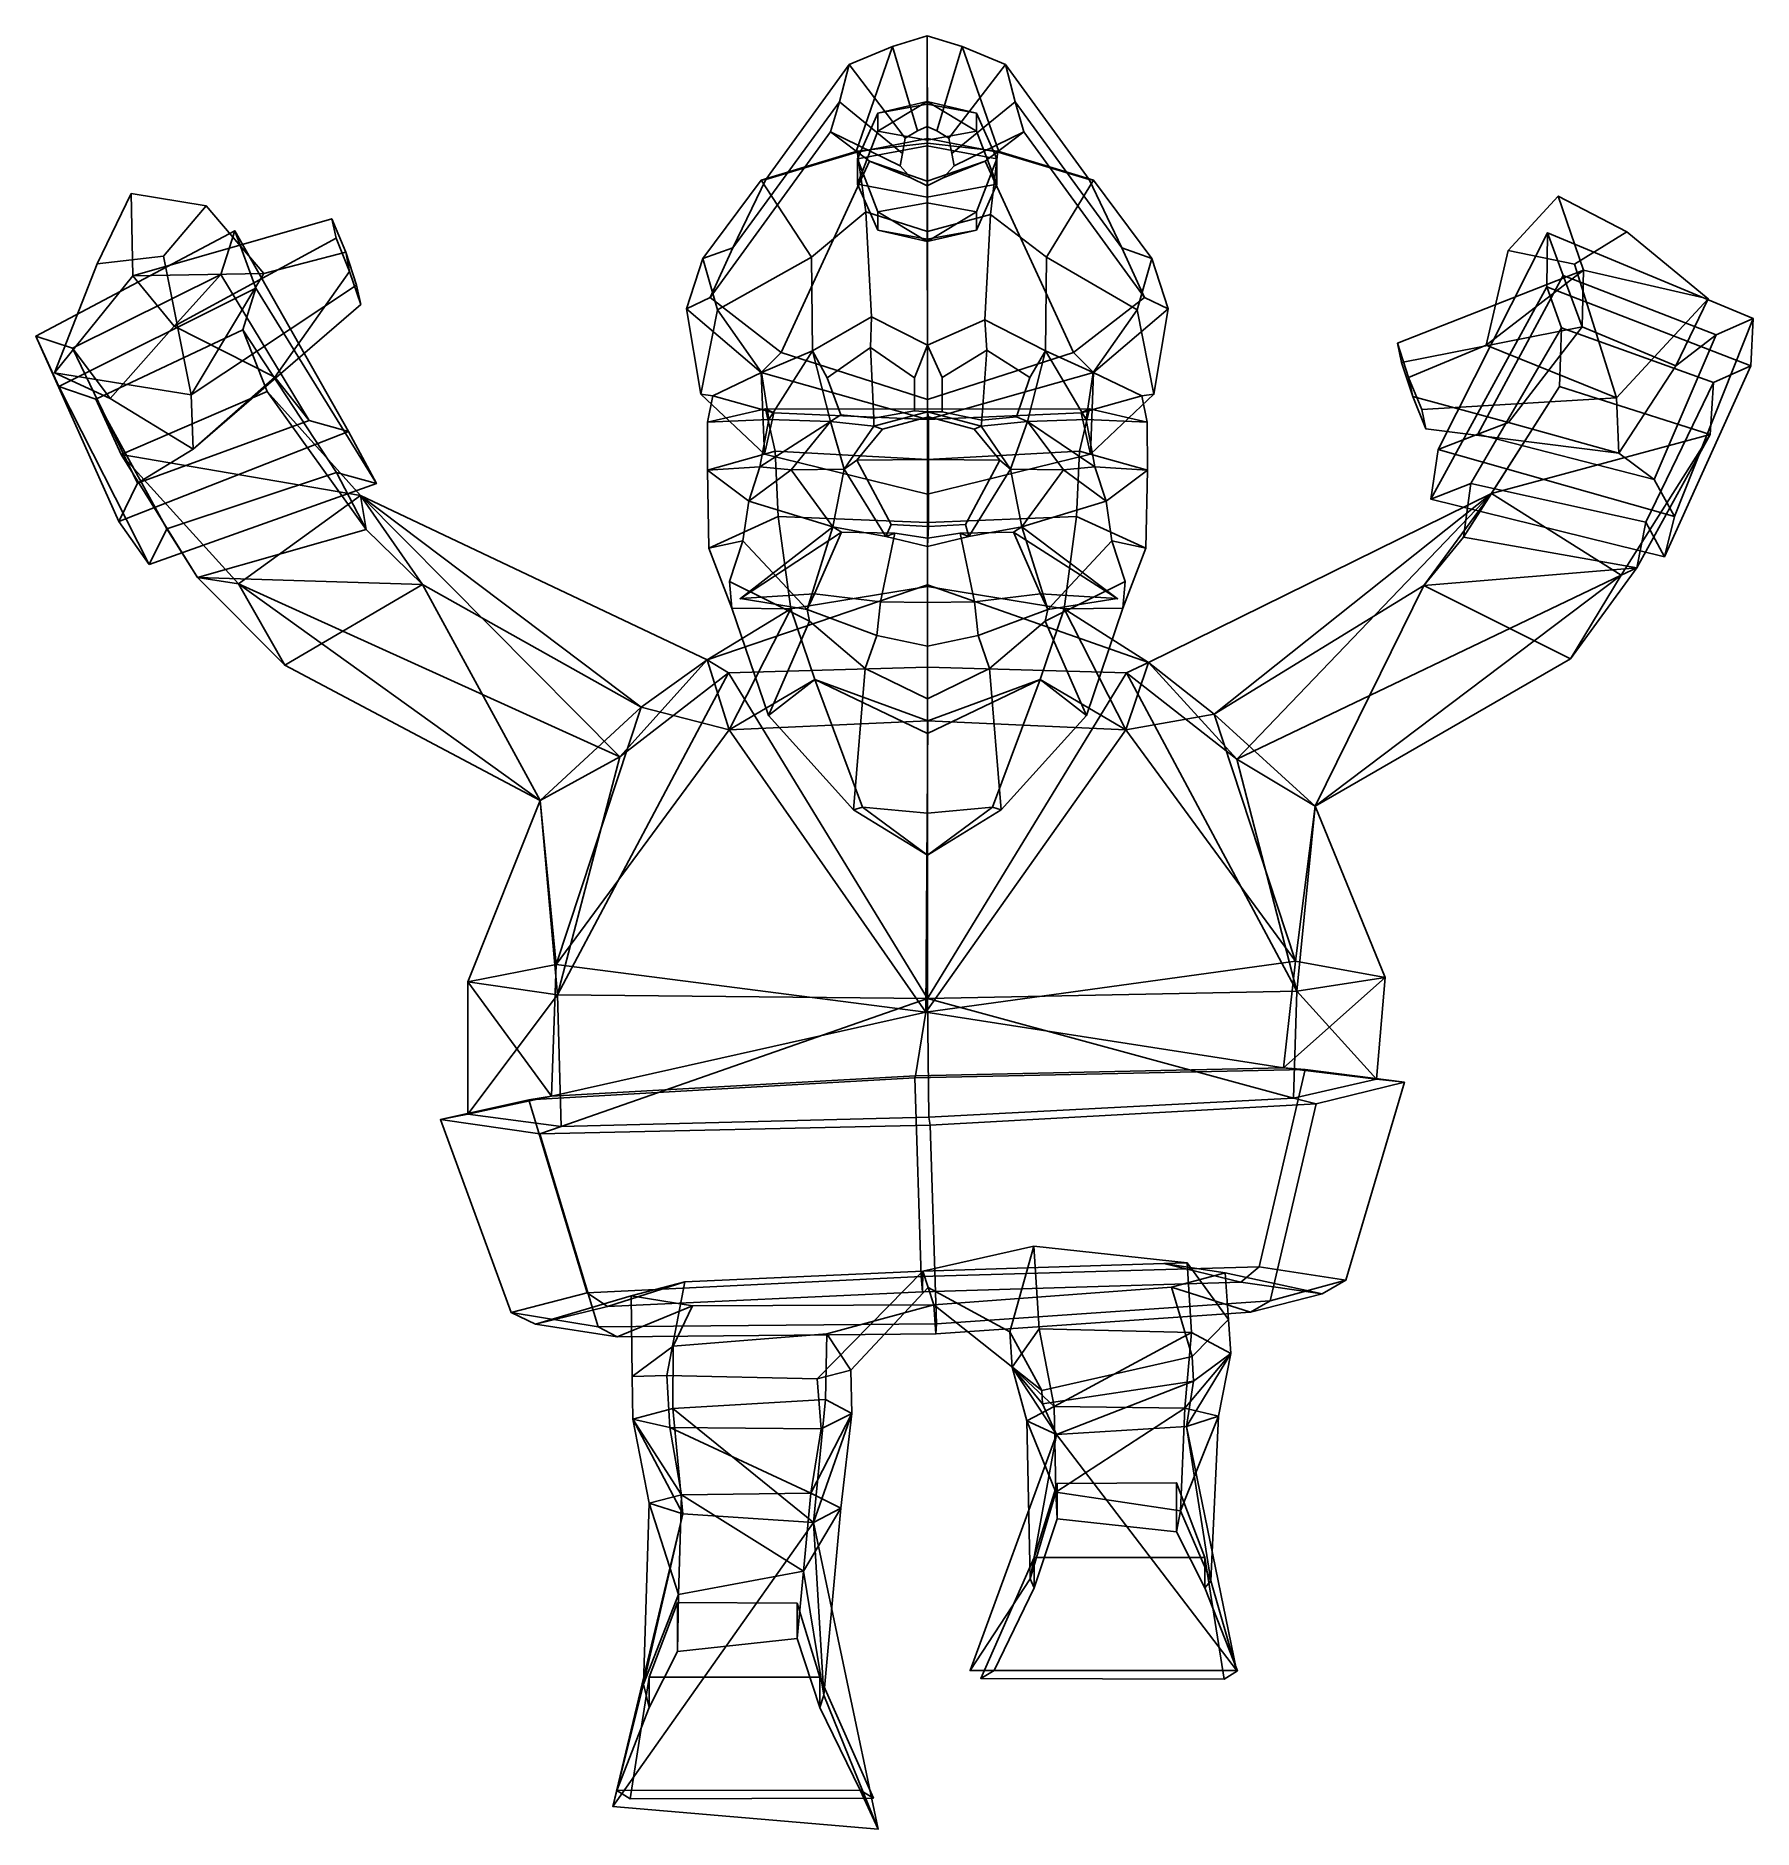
# Model space of a CAD drawing. Extents: x -248 to 226, y -170 to 325.
import ezdxf

# ---------------------------------------------------------------- set-up
doc = ezdxf.new("R2010")
doc.units = 0

msp = doc.modelspace()

# ---------------------------------------------------------------- linework, layer by layer
for p in [(-53.413139, 169.439423, 96.495125), (50.59343, 169.439423, 96.495125)]:
    msp.add_point(p)
for points in [[(-46.462143, 285.148621, 63.738426), (-21.601837, 292.663422, 74.309303), (-11.468075, 321.921143, 12.008176), (-23.398434, 316.923218, 9.658482)], [(-4.58882, 298.639954, -43.368164), (-7.929321, 296.595673, -42.65535), (-23.398434, 316.923218, 9.658482), (-11.468075, 321.921143, 12.008176)], [(-1.813574, 296.457397, 80.703506), (-1.841567, 324.837952, 13.379456), (-11.468075, 321.921143, 12.008176), (-21.601837, 292.663422, 74.309303)], [(-1.893398, 299.833008, -43.784161), (-4.58882, 298.639954, -43.368164), (-11.468075, 321.921143, 12.008176), (-1.841567, 324.837952, 13.379456)], [(-1.893398, 299.833008, -43.784161), (-1.841567, 324.837952, 13.379456), (7.78494, 321.921143, 12.008179), (0.802024, 298.639954, -43.368164)], [(-1.813574, 296.457397, 80.703506), (17.974686, 292.663422, 74.309303), (7.78494, 321.921143, 12.008179), (-1.841567, 324.837952, 13.379456)], [(0.802024, 298.639954, -43.368164), (7.78494, 321.921143, 12.008179), (19.715298, 316.923187, 9.658488), (4.142524, 296.595673, -42.655346)], [(42.834999, 285.148621, 63.738426), (19.715298, 316.923187, 9.658488), (7.78494, 321.921143, 12.008179), (17.974686, 292.663422, 74.309303)], [(-55.502674, 266.30191, 42.690723), (-46.462143, 285.148621, 63.738426), (-23.398434, 316.923218, 9.658482), (-26.077063, 306.629059, 4.81891)], [(-7.929321, 296.595673, -42.65535), (-8.679338, 292.385132, -41.18716), (-26.077063, 306.629059, 4.81891), (-23.398434, 316.923218, 9.658482)], [(4.142524, 296.595673, -42.655346), (19.715298, 316.923187, 9.658488), (22.393921, 306.629059, 4.818917), (4.892538, 292.385132, -41.187157)], [(51.87553, 266.30191, 42.690727), (22.393921, 306.629059, 4.818917), (19.715298, 316.923187, 9.658488), (42.834999, 285.148621, 63.738426)], [(-61.772614, 252.550323, 23.998013), (-55.502674, 266.30191, 42.690723), (-26.077063, 306.629059, 4.81891), (-28.529421, 298.325378, 0.915106)], [(-8.679338, 292.385132, -41.18716), (-9.365998, 288.988708, -40.002857), (-28.529421, 298.325378, 0.915106), (-26.077063, 306.629059, 4.81891)], [(-1.883415, 294.431396, -29.223549), (-1.883412, 306.019531, -39.895397), (-15.492301, 303.524048, -46.930126), (-21.129311, 290.902252, -39.172138)], [(-21.129311, 290.902252, -39.172138), (-15.492301, 303.524048, -46.930126), (-15.492297, 298.533081, -60.999577), (-21.129305, 283.843964, -59.06942)], [(-1.883412, 306.019531, -39.895397), (-1.883408, 306.684845, -55.97134), (-15.492301, 303.524048, -46.930126)], [(-15.492301, 303.524048, -46.930126), (-1.883408, 306.684845, -55.97134), (-15.492297, 298.533081, -60.999577)], [(-1.883408, 306.684845, -55.97134), (-1.883405, 296.037567, -68.034355), (-15.492297, 298.533081, -60.999577)], [(-1.883415, 294.431396, -29.223549), (17.362482, 290.902252, -39.172127), (11.725513, 303.524048, -46.930119), (-1.883412, 306.019531, -39.895397)], [(-1.883412, 306.019531, -39.895397), (11.725513, 303.524048, -46.930119), (-1.883408, 306.684845, -55.97134)], [(-1.883408, 306.684845, -55.97134), (11.725516, 298.533081, -60.999565), (-1.883405, 296.037567, -68.034355)], [(11.725513, 303.524048, -46.930119), (11.725516, 298.533081, -60.999565), (-1.883408, 306.684845, -55.97134)], [(4.892538, 292.385132, -41.187157), (22.393921, 306.629059, 4.818917), (24.846283, 298.325378, 0.915114), (5.579199, 288.988708, -40.002853)], [(17.362482, 290.902252, -39.172127), (17.362488, 283.843933, -59.069408), (11.725516, 298.533081, -60.999565), (11.725513, 303.524048, -46.930119)], [(58.14547, 252.550293, 23.998014), (24.846283, 298.325378, 0.915114), (22.393921, 306.629059, 4.818917), (51.87553, 266.30191, 42.690727)], [(-42.184704, 237.411621, 8.574644), (-61.772614, 252.550323, 23.998013), (-28.529421, 298.325378, 0.915106), (-17.81176, 290.208313, -2.900937)], [(-9.365998, 288.988708, -40.002857), (-6.365054, 285.66864, -38.84515), (-17.81176, 290.208313, -2.900937), (-28.529421, 298.325378, 0.915106)], [(-15.492297, 298.533081, -60.999577), (-1.883405, 296.037567, -68.034355), (-1.883405, 280.314789, -69.018028), (-21.129305, 283.843964, -59.06942)], [(11.725516, 298.533081, -60.999565), (17.362488, 283.843933, -59.069408), (-1.883405, 280.314789, -69.018028), (-1.883405, 296.037567, -68.034355)], [(5.579199, 288.988708, -40.002853), (24.846283, 298.325378, 0.915114), (14.128613, 290.208313, -2.900933), (2.57825, 285.66864, -38.84515)], [(38.557545, 237.411621, 8.574646), (14.128613, 290.208313, -2.900933), (24.846283, 298.325378, 0.915114), (58.14547, 252.550293, 23.998014)], [(-18.856348, 276.205322, 93.441811), (-21.213173, 292.98526, 79.699554), (-47.704494, 284.960144, 69.068481), (-33.797085, 263.693451, 87.527695)], [(-21.213173, 292.98526, 79.699554), (-21.601837, 292.663422, 74.309303), (-46.462143, 285.148621, 63.738426), (-47.704494, 284.960144, 69.068481)], [(-1.813574, 295.208679, 85.445465), (-1.813574, 296.457397, 80.703506), (-21.601837, 292.663422, 74.309303), (-21.213173, 292.98526, 79.699554)], [(-1.813576, 270.851593, 101.093689), (-1.813574, 295.208679, 85.445465), (-21.213173, 292.98526, 79.699554), (-18.856348, 276.205322, 93.441811)], [(-1.883415, 294.431396, -29.223549), (-21.129311, 290.902252, -39.172138), (-15.492303, 276.213135, -37.241924), (-1.883414, 278.708618, -30.207195)], [(-1.883415, 294.431396, -29.223549), (-1.883414, 278.708618, -30.207195), (11.725509, 276.213135, -37.241913), (17.362482, 290.902252, -39.172127)], [(-1.813576, 270.851593, 101.093689), (15.63292, 275.529144, 93.883102), (17.586021, 292.98526, 79.699554), (-1.813574, 295.208679, 85.445465)], [(-1.813574, 295.208679, 85.445465), (17.586021, 292.98526, 79.699554), (17.974686, 292.663422, 74.309303), (-1.813574, 296.457397, 80.703506)], [(15.63292, 275.529144, 93.883102), (31.041971, 263.693451, 87.527702), (44.077351, 284.960144, 69.068481), (17.586021, 292.98526, 79.699554)], [(17.586021, 292.98526, 79.699554), (44.077351, 284.960144, 69.068481), (42.834999, 285.148621, 63.738426), (17.974686, 292.663422, 74.309303)], [(-1.813577, 224.442627, -6.000976), (-42.184704, 237.411621, 8.574644), (-17.81176, 290.208313, -2.900937), (-1.841574, 284.739929, -5.47179)], [(-21.129311, 290.902252, -39.172138), (-21.129305, 283.843964, -59.06942), (-15.4923, 271.222168, -51.311371), (-15.492303, 276.213135, -37.241924)], [(-6.365054, 285.66864, -38.84515), (-1.893402, 283.431946, -38.065243), (-1.841574, 284.739929, -5.47179), (-17.81176, 290.208313, -2.900937)], [(2.57825, 285.66864, -38.84515), (14.128613, 290.208313, -2.900933), (-1.841574, 284.739929, -5.47179), (-1.893402, 283.431946, -38.065243)], [(-1.813577, 224.442627, -6.000976), (-1.841574, 284.739929, -5.47179), (14.128613, 290.208313, -2.900933), (38.557545, 237.411621, 8.574646)], [(17.362482, 290.902252, -39.172127), (11.725509, 276.213135, -37.241913), (11.725512, 271.222168, -51.311363), (17.362488, 283.843933, -59.069408)], [(-47.704494, 284.960144, 69.068481), (-46.462143, 285.148621, 63.738426), (-55.502674, 266.30191, 42.690723), (-63.801353, 263.389435, 45.846539)], [(-33.797085, 263.693451, 87.527695), (-47.704494, 284.960144, 69.068481), (-63.801353, 263.389435, 45.846539), (-59.754292, 249.1474, 74.25824)], [(-15.4923, 271.222168, -51.311371), (-21.129305, 283.843964, -59.06942), (-1.883405, 280.314789, -69.018028), (-1.883407, 268.726685, -58.346149)], [(11.725512, 271.222168, -51.311363), (-1.883407, 268.726685, -58.346149), (-1.883405, 280.314789, -69.018028), (17.362488, 283.843933, -59.069408)], [(31.041971, 263.693451, 87.527702), (56.127144, 249.1474, 74.25824), (60.174206, 263.389435, 45.846542), (44.077351, 284.960144, 69.068481)], [(44.077351, 284.960144, 69.068481), (60.174206, 263.389435, 45.846542), (51.87553, 266.30191, 42.690727), (42.834999, 285.148621, 63.738426)], [(-231.010559, 261.83725, 195.453751), (-221.608002, 281.278259, 198.486115), (-221.176575, 258.592224, 133.248474), (-242.788651, 231.794189, 144.835037)], [(-212.694489, 264.001587, 209.846008), (-200.931259, 277.901917, 203.319778), (-221.608002, 281.278259, 198.486115), (-231.010559, 261.83725, 195.453751)], [(-200.931259, 277.901917, 203.319778), (-185.027969, 259.170502, 154.358673), (-221.176575, 258.592224, 133.248474), (-221.608002, 281.278259, 198.486115)], [(-212.694489, 264.001587, 209.846008), (-205.104584, 225.738159, 152.950684), (-185.027969, 259.170502, 154.358673), (-200.931259, 277.901917, 203.319778)], [(-1.883414, 278.708618, -30.207195), (-15.492303, 276.213135, -37.241924), (-1.88342, 268.061371, -42.270145)], [(-1.883414, 278.708618, -30.207195), (-1.88342, 268.061371, -42.270145), (11.725509, 276.213135, -37.241913)], [(158.518997, 265.571259, 201.736557), (172.357208, 280.592896, 195.017548), (179.34166, 260.117859, 129.421951), (152.47113, 239.433533, 153.974564)], [(176.858475, 261.827576, 206.618484), (191.242599, 270.696289, 190.440002), (172.357208, 280.592896, 195.017548), (158.518997, 265.571259, 201.736557)], [(191.242599, 270.696289, 190.440002), (213.757523, 252.223633, 137.948044), (179.34166, 260.117859, 129.421951), (172.357208, 280.592896, 195.017548)], [(-166.237793, 274.319458, 148.898087), (-165.043549, 269.001221, 137.161285), (-209.768616, 244.678558, 101.856155), (-221.176575, 258.592224, 133.248474)], [(-162.406799, 265.128998, 154.388855), (-166.237793, 274.319458, 148.898087), (-221.176575, 258.592224, 133.248474), (-185.027969, 259.170502, 154.358673)], [(-162.406799, 265.128998, 154.388855), (-161.328598, 259.763336, 142.641617), (-165.043549, 269.001221, 137.161285), (-166.237793, 274.319458, 148.898087)], [(-18.856348, 276.205322, 93.441811), (-33.797085, 263.693451, 87.527695), (-33.504375, 237.858215, 93.541519), (-17.287659, 247.240112, 104.355225)], [(-1.813576, 270.851593, 101.093689), (-18.856348, 276.205322, 93.441811), (-17.287659, 247.240112, 104.355225), (-1.813578, 239.397949, 107.208168)], [(-15.492303, 276.213135, -37.241924), (-15.4923, 271.222168, -51.311371), (-1.88342, 268.061371, -42.270145)], [(11.725509, 276.213135, -37.241913), (-1.88342, 268.061371, -42.270145), (11.725512, 271.222168, -51.311363)], [(-1.813576, 270.851593, 101.093689), (-1.813578, 239.397949, 107.208168), (14.064224, 246.458923, 104.443481), (15.63292, 275.529144, 93.883102)], [(15.63292, 275.529144, 93.883102), (14.064224, 246.458923, 104.443481), (30.749256, 237.858215, 93.541519), (31.041971, 263.693451, 87.527702)], [(-247.935455, 241.926727, 101.74865), (-193.038498, 271.009979, 99.54921), (-187.213577, 255.189148, 71.886337), (-241.625198, 227.972168, 72.380867)], [(-247.935455, 241.926727, 101.74865), (-237.836441, 238.554688, 105.796829), (-196.910049, 258.958496, 104.555634), (-193.038498, 271.009979, 99.54921)], [(-161.328598, 259.763336, 142.641617), (-182.004105, 230.623779, 113.373299), (-209.768616, 244.678558, 101.856155), (-165.043549, 269.001221, 137.161285)], [(-161.653488, 215.563416, 135.132568), (-193.038498, 271.009979, 99.54921), (-196.910049, 258.958496, 104.555634), (-172.471313, 218.582489, 131.087677)], [(-153.933517, 201.178131, 106.310234), (-187.213577, 255.189148, 71.886337), (-193.038498, 271.009979, 99.54921), (-161.653488, 215.563416, 135.132568)], [(-1.88342, 268.061371, -42.270145), (-15.4923, 271.222168, -51.311371), (-1.883407, 268.726685, -58.346149)], [(-1.88342, 268.061371, -42.270145), (-1.883407, 268.726685, -58.346149), (11.725512, 271.222168, -51.311363)], [(137.137772, 196.921814, 101.51252), (139.211212, 210.571381, 131.623184), (169.39357, 270.468567, 102.867844), (169.171524, 255.519714, 74.128571)], [(139.211212, 210.571381, 131.623184), (150.120117, 214.820282, 129.289978), (173.745941, 258.621307, 107.965935), (169.39357, 270.468567, 102.867844)], [(226.141708, 246.784668, 111.98214), (225.488586, 233.726776, 81.550575), (169.171524, 255.519714, 74.128571), (169.39357, 270.468567, 102.867844)], [(226.141708, 246.784668, 111.98214), (169.39357, 270.468567, 102.867844), (173.745941, 258.621307, 107.965935), (215.976563, 242.254578, 114.410393)], [(176.858475, 261.827576, 206.618484), (188.410141, 224.900848, 149.506729), (213.757523, 252.223633, 137.948044), (191.242599, 270.696289, 190.440002)], [(-212.694489, 264.001587, 209.846008), (-231.010559, 261.83725, 195.453751), (-242.788651, 231.794189, 144.835037), (-205.104584, 225.738159, 152.950684)], [(-159.434402, 256.033051, 159.780457), (-162.406799, 265.128998, 154.388855), (-185.027969, 259.170502, 154.358673), (-205.104584, 225.738159, 152.950684)], [(-159.434402, 256.033051, 159.780457), (-158.24733, 250.694855, 148.008301), (-161.328598, 259.763336, 142.641617), (-162.406799, 265.128998, 154.388855)], [(-63.801353, 263.389435, 45.846539), (-55.502674, 266.30191, 42.690723), (-61.772614, 252.550323, 23.998013), (-68.327042, 249.451416, 24.040426)], [(-59.754292, 249.1474, 74.25824), (-63.801353, 263.389435, 45.846539), (-68.327042, 249.451416, 24.040426), (-64.327713, 225.882294, 44.39817)], [(-47.588753, 231.880981, 77.827042), (-33.504375, 237.858215, 93.541519), (-33.797085, 263.693451, 87.527695), (-59.754292, 249.1474, 74.25824)], [(43.961597, 231.880981, 77.827042), (56.127144, 249.1474, 74.25824), (31.041971, 263.693451, 87.527702), (30.749256, 237.858215, 93.541519)], [(60.174206, 263.389435, 45.846542), (64.699898, 249.451416, 24.04043), (58.14547, 252.550293, 23.998014), (51.87553, 266.30191, 42.690727)], [(56.127144, 249.1474, 74.25824), (60.700558, 225.882263, 44.398174), (64.699898, 249.451416, 24.04043), (60.174206, 263.389435, 45.846542)], [(176.858475, 261.827576, 206.618484), (158.518997, 265.571259, 201.736557), (152.47113, 239.433533, 153.974564), (188.410141, 224.900848, 149.506729)], [(-242.788651, 231.794189, 144.835037), (-221.176575, 258.592224, 133.248474), (-209.768616, 244.678558, 101.856155), (-227.404694, 224.691528, 109.40757)], [(-227.404694, 224.691528, 109.40757), (-209.768616, 244.678558, 101.856155), (-196.910049, 258.958496, 104.555634), (-237.836441, 238.554688, 105.796829)], [(-182.004105, 230.623779, 113.373299), (-172.471313, 218.582489, 131.087677), (-196.910049, 258.958496, 104.555634), (-209.768616, 244.678558, 101.856155)], [(-158.24733, 250.694855, 148.008301), (-204.487869, 210.670288, 120.308907), (-182.004105, 230.623779, 113.373299), (-161.328598, 259.763336, 142.641617)], [(127.924568, 239.960693, 150.88118), (179.34166, 260.117859, 129.421951), (178.908676, 244.492615, 99.980652), (129.045425, 234.617676, 139.148392)], [(130.985168, 230.510315, 156.414047), (152.47113, 239.433533, 153.974564), (179.34166, 260.117859, 129.421951), (127.924568, 239.960693, 150.88118)], [(158.565781, 218.100586, 111.455566), (178.908676, 244.492615, 99.980652), (173.745941, 258.621307, 107.965935), (150.120117, 214.820282, 129.289978)], [(204.769363, 233.689667, 108.931732), (215.976563, 242.254578, 114.410393), (173.745941, 258.621307, 107.965935), (178.908676, 244.492615, 99.980652)], [(213.757523, 252.223633, 137.948044), (204.769363, 233.689667, 108.931732), (178.908676, 244.492615, 99.980652), (179.34166, 260.117859, 129.421951)], [(-241.625198, 227.972168, 72.380867), (-187.213577, 255.189148, 71.886337), (-190.836044, 243.664459, 76.692802), (-231.389969, 224.514404, 76.503471)], [(-159.434402, 256.033051, 159.780457), (-205.104584, 225.738159, 152.950684), (-204.487869, 210.670288, 120.308907), (-158.24733, 250.694855, 148.008301)], [(-153.933517, 201.178131, 106.310234), (-164.956863, 204.215881, 102.207535), (-190.836044, 243.664459, 76.692802), (-187.213577, 255.189148, 71.886337)], [(137.137772, 196.921814, 101.51252), (169.171524, 255.519714, 74.128571), (173.252365, 244.181641, 79.010948), (148.255264, 201.212036, 99.152489)], [(225.488586, 233.726776, 81.550575), (215.187698, 229.094574, 84.029808), (173.252365, 244.181641, 79.010948), (169.171524, 255.519714, 74.128571)], [(-68.327042, 249.451416, 24.040426), (-61.772614, 252.550323, 23.998013), (-42.184704, 237.411621, 8.574644), (-47.713421, 231.867279, 7.644944)], [(-64.327713, 225.882294, 44.39817), (-68.327042, 249.451416, 24.040426), (-47.713421, 231.867279, 7.644944), (-46.818092, 209.296234, 23.993988)], [(-59.754292, 249.1474, 74.25824), (-64.327713, 225.882294, 44.39817), (-61.022167, 225.398315, 42.316868), (-47.588753, 231.880981, 77.827042)], [(64.699898, 249.451416, 24.04043), (44.086266, 231.867279, 7.644946), (38.557545, 237.411621, 8.574646), (58.14547, 252.550293, 23.998014)], [(60.700558, 225.882263, 44.398174), (43.190941, 209.296234, 23.99399), (44.086266, 231.867279, 7.644946), (64.699898, 249.451416, 24.04043)], [(56.127144, 249.1474, 74.25824), (43.961597, 231.880981, 77.827042), (57.39502, 225.398315, 42.316872), (60.700558, 225.882263, 44.398174)], [(188.410141, 224.900848, 149.506729), (189.057068, 209.592529, 119.916183), (204.769363, 233.689667, 108.931732), (213.757523, 252.223633, 137.948044)], [(-231.389969, 224.514404, 76.503471), (-190.836044, 243.664459, 76.692802), (-184.049515, 226.576111, 45.561184), (-224.359558, 209.202209, 44.556633)], [(-184.049515, 226.576111, 45.561184), (-190.836044, 243.664459, 76.692802), (-164.956863, 204.215881, 102.207535), (-156.761765, 188.547821, 70.711342)], [(-17.546507, 238.771973, 104.469688), (-17.287659, 247.240112, 104.355225), (-33.504375, 237.858215, 93.541519), (-29.483639, 230.403259, 94.654114)], [(-17.546507, 238.771973, 104.469688), (-5.398633, 230.400055, 106.095718), (-1.813578, 239.397949, 107.208168), (-17.287659, 247.240112, 104.355225)], [(14.571095, 238.076782, 104.268639), (14.064224, 246.458923, 104.443481), (-1.813578, 239.397949, 107.208168), (2.224615, 230.519318, 106.276031)], [(14.571095, 238.076782, 104.268639), (26.49044, 230.522705, 92.15062), (30.749256, 237.858215, 93.541519), (14.064224, 246.458923, 104.443481)], [(132.225403, 225.199341, 144.657959), (129.045425, 234.617676, 139.148392), (178.908676, 244.492615, 99.980652), (158.565781, 218.100586, 111.455566)], [(172.700943, 228.047913, 46.659046), (146.221512, 186.371063, 66.285088), (148.255264, 201.212036, 99.152489), (173.252365, 244.181641, 79.010948)], [(215.187698, 229.094574, 84.029808), (214.327408, 214.742432, 50.89727), (172.700943, 228.047913, 46.659046), (173.252365, 244.181641, 79.010948)], [(204.423172, 192.089966, 138.194427), (226.141708, 246.784668, 111.98214), (215.976563, 242.254578, 114.410393), (198.790054, 202.353821, 133.853119)], [(201.718323, 180.997375, 105.987389), (225.488586, 233.726776, 81.550575), (226.141708, 246.784668, 111.98214), (204.423172, 192.089966, 138.194427)], [(-216.626587, 178.842041, 102.445351), (-225.022888, 190.692078, 133.376465), (-247.935455, 241.926727, 101.74865), (-241.625198, 227.972168, 72.380867)], [(-225.022888, 190.692078, 133.376465), (-219.845688, 201.327515, 129.375137), (-237.836441, 238.554688, 105.796829), (-247.935455, 241.926727, 101.74865)], [(-204.487869, 210.670288, 120.308907), (-227.404694, 224.691528, 109.40757), (-237.836441, 238.554688, 105.796829), (-219.845688, 201.327515, 129.375137)], [(-45.616001, 218.933289, 78.655991), (-33.504375, 237.858215, 93.541519), (-47.588753, 231.880981, 77.827042)], [(-28.574108, 218.372681, 98.549278), (-33.504375, 237.858215, 93.541519), (-45.616001, 218.933289, 78.655991)], [(-25.736637, 220.213379, 97.547935), (-29.483639, 230.403259, 94.654114), (-33.504375, 237.858215, 93.541519), (-28.574108, 218.372681, 98.549278)], [(-16.64715, 219.278839, 102.64016), (-17.546507, 238.771973, 104.469688), (-29.483639, 230.403259, 94.654114), (-25.736637, 220.213379, 97.547935)], [(-5.398633, 230.400055, 106.095718), (-17.546507, 238.771973, 104.469688), (-16.64715, 219.278839, 102.64016), (-5.398633, 221.282776, 106.939919)], [(-5.398633, 221.282776, 106.939919), (-1.813578, 221.03537, 110.144325), (-1.813578, 239.397949, 107.208168), (-5.398633, 230.400055, 106.095718)], [(2.224615, 221.014709, 107.318275), (2.224615, 230.519318, 106.276031), (-1.813578, 239.397949, 107.208168), (-1.813578, 221.03537, 110.144325)], [(2.224615, 230.519318, 106.276031), (2.224615, 221.014709, 107.318275), (13.254082, 218.666443, 102.009949), (14.571095, 238.076782, 104.268639)], [(13.254082, 218.666443, 102.009949), (22.816406, 219.662476, 95.723228), (26.49044, 230.522705, 92.15062), (14.571095, 238.076782, 104.268639)], [(22.816406, 219.662476, 95.723228), (25.818991, 218.372681, 98.549278), (30.749256, 237.858215, 93.541519), (26.49044, 230.522705, 92.15062)], [(25.818991, 218.372681, 98.549278), (41.988842, 218.933289, 78.655991), (30.749256, 237.858215, 93.541519)], [(41.988842, 218.933289, 78.655991), (43.961597, 231.880981, 77.827042), (30.749256, 237.858215, 93.541519)], [(130.985168, 230.510315, 156.414047), (127.924568, 239.960693, 150.88118), (129.045425, 234.617676, 139.148392), (132.225403, 225.199341, 144.657959)], [(134.657898, 221.650635, 161.767365), (188.410141, 224.900848, 149.506729), (152.47113, 239.433533, 153.974564), (130.985168, 230.510315, 156.414047)], [(189.057068, 209.592529, 119.916183), (198.790054, 202.353821, 133.853119), (215.976563, 242.254578, 114.410393), (204.769363, 233.689667, 108.931732)], [(-47.713421, 231.867279, 7.644944), (-42.184704, 237.411621, 8.574644), (-1.813577, 224.442627, -6.000976), (-1.813578, 218.926941, -7.836908)], [(44.086266, 231.867279, 7.644946), (-1.813578, 218.926941, -7.836908), (-1.813577, 224.442627, -6.000976), (38.557545, 237.411621, 8.574646)], [(201.718323, 180.997375, 105.987389), (196.489883, 190.494507, 101.971054), (215.187698, 229.094574, 84.029808), (225.488586, 233.726776, 81.550575)], [(-205.104584, 225.738159, 152.950684), (-242.788651, 231.794189, 144.835037), (-227.404694, 224.691528, 109.40757), (-204.487869, 210.670288, 120.308907)], [(-216.626587, 178.842041, 102.445351), (-241.625198, 227.972168, 72.380867), (-231.389969, 224.514404, 76.503471), (-211.820374, 188.684631, 98.745857)], [(-204.487869, 210.670288, 120.308907), (-219.845688, 201.327515, 129.375137), (-172.471313, 218.582489, 131.087677), (-182.004105, 230.623779, 113.373299)], [(-47.588753, 231.880981, 77.827042), (-61.022167, 225.398315, 42.316868), (-62.526577, 218.117188, 42.462151), (-45.616001, 218.933289, 78.655991)], [(-46.818092, 209.296234, 23.993988), (-47.713421, 231.867279, 7.644944), (-1.813578, 218.926941, -7.836908), (-1.81358, 198.252716, 7.595798)], [(43.190941, 209.296234, 23.99399), (-1.81358, 198.252716, 7.595798), (-1.813578, 218.926941, -7.836908), (44.086266, 231.867279, 7.644946)], [(43.961597, 231.880981, 77.827042), (41.988842, 218.933289, 78.655991), (58.899422, 218.117188, 42.462151), (57.39502, 225.398315, 42.316872)], [(134.657898, 221.650635, 161.767365), (130.985168, 230.510315, 156.414047), (132.225403, 225.199341, 144.657959), (135.79303, 216.294922, 149.998062)], [(146.221512, 186.371063, 66.285088), (172.700943, 228.047913, 46.659046), (153.870621, 198.437408, 7.122759)], [(214.327408, 214.742432, 50.89727), (153.870621, 198.437408, 7.122759), (172.700943, 228.047913, 46.659046)], [(194.047592, 177.902405, 68.118996), (214.327408, 214.742432, 50.89727), (215.187698, 229.094574, 84.029808), (196.489883, 190.494507, 101.971054)], [(-203.299179, 175.26062, 66.223991), (-211.820374, 188.684631, 98.745857), (-231.389969, 224.514404, 76.503471), (-224.359558, 209.202209, 44.556633)], [(-224.359558, 209.202209, 44.556633), (-184.049515, 226.576111, 45.561184), (-158.319244, 197.913391, 9.450586)], [(-156.761765, 188.547821, 70.711342), (-158.319244, 197.913391, 9.450586), (-184.049515, 226.576111, 45.561184)], [(-64.327713, 225.882294, 44.39817), (-46.818092, 209.296234, 23.993988), (-44.231964, 220.739075, 17.009756), (-61.022167, 225.398315, 42.316868)], [(-62.526577, 218.117188, 42.462151), (-61.022167, 225.398315, 42.316868), (-44.231964, 220.739075, 17.009756), (-46.544327, 221.79657, 12.67251)], [(60.700558, 225.882263, 44.398174), (57.39502, 225.398315, 42.316872), (40.604813, 220.739075, 17.009756), (43.190941, 209.296234, 23.99399)], [(58.899422, 218.117188, 42.462151), (42.917168, 221.79657, 12.67251), (40.604813, 220.739075, 17.009756), (57.39502, 225.398315, 42.316872)], [(135.79303, 216.294922, 149.998062), (132.225403, 225.199341, 144.657959), (158.565781, 218.100586, 111.455566), (189.057068, 209.592529, 119.916183)], [(134.657898, 221.650635, 161.767365), (135.79303, 216.294922, 149.998062), (189.057068, 209.592529, 119.916183), (188.410141, 224.900848, 149.506729)], [(-225.022888, 190.692078, 133.376465), (-161.653488, 215.563416, 135.132568), (-172.471313, 218.582489, 131.087677), (-219.845688, 201.327515, 129.375137)], [(-62.548359, 204.923218, 44.641083), (-62.526577, 218.117188, 42.462151), (-46.544327, 221.79657, 12.67251), (-43.799549, 210.099487, 11.188781)], [(-45.616001, 218.933289, 78.655991), (-62.526577, 218.117188, 42.462151), (-62.548359, 204.923218, 44.641083), (-48.05777, 205.834167, 78.504814)], [(-48.05777, 205.834167, 78.504814), (-28.574108, 218.372681, 98.549278), (-45.616001, 218.933289, 78.655991)], [(-39.403793, 205.017395, 101.72583), (-28.574108, 218.372681, 98.549278), (-48.05777, 205.834167, 78.504814)], [(-46.818092, 209.296234, 23.993988), (-1.81358, 198.252716, 7.595798), (-1.813578, 218.932617, 0.388861), (-44.231964, 220.739075, 17.009756)], [(-46.544327, 221.79657, 12.67251), (-44.231964, 220.739075, 17.009756), (-1.813578, 218.932617, 0.388861), (-1.813578, 221.722351, -2.405132)], [(-43.799549, 210.099487, 11.188781), (-46.544327, 221.79657, 12.67251), (-1.813578, 221.722351, -2.405132), (-1.813578, 207.846191, -0.945824)], [(-39.403793, 205.017395, 101.72583), (-24.772034, 205.170776, 104.760262), (-28.574108, 218.372681, 98.549278)], [(-16.64715, 219.278839, 102.64016), (-25.736637, 220.213379, 97.547935), (-28.574108, 218.372681, 98.549278), (-16.614258, 217.091797, 104.835991)], [(-24.772034, 205.170776, 104.760262), (-16.614258, 217.091797, 104.835991), (-28.574108, 218.372681, 98.549278)], [(-1.555196, 207.832092, 128.666168), (-1.555196, 219.649017, 124.536148), (-14.17807, 216.214783, 121.01963), (-21.254398, 207.650421, 122.216965)], [(-16.64715, 219.278839, 102.64016), (-16.614258, 217.091797, 104.835991), (-1.813578, 221.03537, 110.144325), (-5.398633, 221.282776, 106.939919)], [(-1.555196, 219.649017, 124.536148), (-1.813578, 221.03537, 110.144325), (-16.614258, 217.091797, 104.835991), (-14.17807, 216.214783, 121.01963)], [(43.190941, 209.296234, 23.99399), (40.604813, 220.739075, 17.009756), (-1.813578, 218.932617, 0.388861), (-1.81358, 198.252716, 7.595798)], [(42.917168, 221.79657, 12.67251), (-1.813578, 221.722351, -2.405132), (-1.813578, 218.932617, 0.388861), (40.604813, 220.739075, 17.009756)], [(40.172394, 210.099487, 11.188781), (-1.813578, 207.846191, -0.945824), (-1.813578, 221.722351, -2.405132), (42.917168, 221.79657, 12.67251)], [(-1.555196, 219.649017, 124.536148), (11.067677, 216.214783, 121.01963), (12.987101, 217.091797, 104.835991), (-1.813578, 221.03537, 110.144325)], [(13.254082, 218.666443, 102.009949), (2.224615, 221.014709, 107.318275), (-1.813578, 221.03537, 110.144325), (12.987101, 217.091797, 104.835991)], [(-1.555196, 207.832092, 128.666168), (18.144005, 207.650421, 122.216965), (11.067677, 216.214783, 121.01963), (-1.555196, 219.649017, 124.536148)], [(13.254082, 218.666443, 102.009949), (12.987101, 217.091797, 104.835991), (25.818991, 218.372681, 98.549278), (22.816406, 219.662476, 95.723228)], [(21.144878, 205.170776, 104.760262), (25.818991, 218.372681, 98.549278), (12.987101, 217.091797, 104.835991)], [(35.776638, 205.017395, 101.72583), (25.818991, 218.372681, 98.549278), (21.144878, 205.170776, 104.760262)], [(44.430618, 205.834167, 78.504814), (41.988842, 218.933289, 78.655991), (25.818991, 218.372681, 98.549278)], [(35.776638, 205.017395, 101.72583), (44.430618, 205.834167, 78.504814), (25.818991, 218.372681, 98.549278)], [(58.921207, 204.923218, 44.641083), (40.172394, 210.099487, 11.188781), (42.917168, 221.79657, 12.67251), (58.899422, 218.117188, 42.462151)], [(41.988842, 218.933289, 78.655991), (44.430618, 205.834167, 78.504814), (58.921207, 204.923218, 44.641083), (58.899422, 218.117188, 42.462151)], [(189.057068, 209.592529, 119.916183), (158.565781, 218.100586, 111.455566), (150.120117, 214.820282, 129.289978), (198.790054, 202.353821, 133.853119)], [(-216.626587, 178.842041, 102.445351), (-153.933517, 201.178131, 106.310234), (-161.653488, 215.563416, 135.132568), (-225.022888, 190.692078, 133.376465)], [(-21.254398, 207.650421, 122.216965), (-14.17807, 216.214783, 121.01963), (-16.614258, 217.091797, 104.835991), (-24.772034, 205.170776, 104.760262)], [(18.144005, 207.650421, 122.216965), (21.144878, 205.170776, 104.760262), (12.987101, 217.091797, 104.835991), (11.067677, 216.214783, 121.01963)], [(204.423172, 192.089966, 138.194427), (198.790054, 202.353821, 133.853119), (150.120117, 214.820282, 129.289978), (139.211212, 210.571381, 131.623184)], [(214.327408, 214.742432, 50.89727), (189.738876, 175.8927, -2.394366), (153.870621, 198.437408, 7.122759)], [(194.047592, 177.902405, 68.118996), (189.738876, 175.8927, -2.394366), (214.327408, 214.742432, 50.89727)], [(-224.359558, 209.202209, 44.556633), (-158.319244, 197.913391, 9.450586), (-191.992264, 173.508057, -1.909845)], [(-203.299179, 175.26062, 66.223991), (-224.359558, 209.202209, 44.556633), (-191.992264, 173.508057, -1.909845)], [(-62.112003, 183.368958, 46.003769), (-62.548359, 204.923218, 44.641083), (-43.799549, 210.099487, 11.188781), (-43.006832, 192.111816, 14.099627)], [(-43.006832, 192.111816, 14.099627), (-43.799549, 210.099487, 11.188781), (-1.813578, 207.846191, -0.945824), (-1.813578, 190.486115, 3.485335)], [(39.379677, 192.111816, 14.099627), (-1.813578, 190.486115, 3.485335), (-1.813578, 207.846191, -0.945824), (40.172394, 210.099487, 11.188781)], [(58.484856, 183.368958, 46.003769), (39.379677, 192.111816, 14.099627), (40.172394, 210.099487, 11.188781), (58.921207, 204.923218, 44.641083)], [(201.718323, 180.997375, 105.987389), (204.423172, 192.089966, 138.194427), (139.211212, 210.571381, 131.623184), (137.137772, 196.921814, 101.51252)], [(-216.626587, 178.842041, 102.445351), (-211.820374, 188.684631, 98.745857), (-164.956863, 204.215881, 102.207535), (-153.933517, 201.178131, 106.310234)], [(-156.761765, 188.547821, 70.711342), (-164.956863, 204.215881, 102.207535), (-211.820374, 188.684631, 98.745857), (-203.299179, 175.26062, 66.223991)], [(-48.05777, 205.834167, 78.504814), (-62.548359, 204.923218, 44.641083), (-51.123844, 196.310791, 77.948036)], [(-52.729588, 185.380859, 78.12674), (-51.123844, 196.310791, 77.948036), (-62.548359, 204.923218, 44.641083), (-62.112003, 183.368958, 46.003769)], [(-51.123844, 196.310791, 77.948036), (-39.403793, 205.017395, 101.72583), (-48.05777, 205.834167, 78.504814)], [(-27.907173, 189.204071, 98.608398), (-39.403793, 205.017395, 101.72583), (-51.123844, 196.310791, 77.948036)], [(-27.907173, 189.204071, 98.608398), (-24.772034, 205.170776, 104.760262), (-39.403793, 205.017395, 101.72583)], [(-13.280039, 186.583679, 104.511536), (-24.772034, 205.170776, 104.760262), (-27.907173, 189.204071, 98.608398)], [(-11.83007, 189.902435, 117.381271), (-21.254398, 207.650421, 122.216965), (-24.772034, 205.170776, 104.760262), (-13.280039, 186.583679, 104.511536)], [(-1.555196, 189.380981, 122.611298), (-1.555196, 207.832092, 128.666168), (-21.254398, 207.650421, 122.216965), (-11.83007, 189.902435, 117.381271)], [(-1.555196, 189.380981, 122.611298), (8.719679, 189.902435, 117.381271), (18.144005, 207.650421, 122.216965), (-1.555196, 207.832092, 128.666168)], [(8.719679, 189.902435, 117.381271), (9.652883, 186.583679, 104.511536), (21.144878, 205.170776, 104.760262), (18.144005, 207.650421, 122.216965)], [(9.652883, 186.583679, 104.511536), (24.280018, 189.204071, 98.608398), (21.144878, 205.170776, 104.760262)], [(24.280018, 189.204071, 98.608398), (35.776638, 205.017395, 101.72583), (21.144878, 205.170776, 104.760262)], [(24.280018, 189.204071, 98.608398), (47.496693, 196.310791, 77.948036), (35.776638, 205.017395, 101.72583)], [(47.496693, 196.310791, 77.948036), (44.430618, 205.834167, 78.504814), (35.776638, 205.017395, 101.72583)], [(44.430618, 205.834167, 78.504814), (47.496693, 196.310791, 77.948036), (58.921207, 204.923218, 44.641083)], [(49.102436, 185.380859, 78.12674), (58.484856, 183.368958, 46.003769), (58.921207, 204.923218, 44.641083), (47.496693, 196.310791, 77.948036)], [(77.372353, 137.520813, 48.134827), (153.870621, 198.437408, 7.122759), (59.184628, 151.778381, 1.459239)], [(83.614548, 125.121338, -28.099724), (59.184628, 151.778381, 1.459239), (153.870621, 198.437408, 7.122759)], [(77.372353, 137.520813, 48.134827), (135.235321, 173.032135, 49.38802), (153.870621, 198.437408, 7.122759)], [(83.614548, 125.121338, -28.099724), (153.870621, 198.437408, 7.122759), (189.738876, 175.8927, -2.394366)], [(146.221512, 186.371063, 66.285088), (153.870621, 198.437408, 7.122759), (135.235321, 173.032135, 49.38802)], [(201.718323, 180.997375, 105.987389), (137.137772, 196.921814, 101.51252), (148.255264, 201.212036, 99.152489), (196.489883, 190.494507, 101.971054)], [(146.221512, 186.371063, 66.285088), (194.047592, 177.902405, 68.118996), (196.489883, 190.494507, 101.971054), (148.255264, 201.212036, 99.152489)], [(-86.757996, 125.688385, -28.31391), (-191.992264, 173.508057, -1.909845), (-158.319244, 197.913391, 9.450586)], [(-80.846817, 139.478638, 48.530739), (-62.640808, 152.473206, 1.590628), (-158.319244, 197.913391, 9.450586)], [(-80.846817, 139.478638, 48.530739), (-158.319244, 197.913391, 9.450586), (-141.228683, 173.333191, 52.291992)], [(-86.757996, 125.688385, -28.31391), (-158.319244, 197.913391, 9.450586), (-62.640808, 152.473206, 1.590628)], [(-156.761765, 188.547821, 70.711342), (-141.228683, 173.333191, 52.291992), (-158.319244, 197.913391, 9.450586)], [(-52.729588, 185.380859, 78.12674), (-35.015182, 166.378113, 104.917747), (-27.907173, 189.204071, 98.608398), (-51.123844, 196.310791, 77.948036)], [(49.102436, 185.380859, 78.12674), (47.496693, 196.310791, 77.948036), (24.280018, 189.204071, 98.608398), (31.388025, 166.378113, 104.917747)], [(-203.299179, 175.26062, 66.223991), (-141.228683, 173.333191, 52.291992), (-156.761765, 188.547821, 70.711342)], [(-55.783463, 166.757324, 50.112881), (-62.112003, 183.368958, 46.003769), (-43.006832, 192.111816, 14.099627), (-39.551262, 166.633484, 31.855993)], [(-25.540983, 187.783447, 112.608627), (-27.907173, 189.204071, 98.608398), (-53.413139, 169.439423, 96.495125)], [(-53.413139, 169.439423, 96.495125), (-27.907173, 189.204071, 98.608398), (-35.015182, 166.378113, 104.917747)], [(-39.551262, 166.633484, 31.855993), (-43.006832, 192.111816, 14.099627), (-1.813578, 190.486115, 3.485335), (-1.828679, 172.727783, 8.88728)], [(-25.540983, 187.783447, 112.608627), (-10.843613, 187.521179, 112.725739), (-13.280039, 186.583679, 104.511536), (-27.907173, 189.204071, 98.608398)], [(-1.555196, 189.380981, 122.611298), (-11.83007, 189.902435, 117.381271), (-13.280039, 186.583679, 104.511536), (-1.813578, 183.796326, 110.43103)], [(35.932804, 166.633484, 31.855993), (-1.828679, 172.727783, 8.88728), (-1.813578, 190.486115, 3.485335), (39.379677, 192.111816, 14.099627)], [(-1.555196, 189.380981, 122.611298), (-1.813578, 183.796326, 110.43103), (9.652883, 186.583679, 104.511536), (8.719679, 189.902435, 117.381271)], [(21.913828, 187.783447, 112.608627), (24.280018, 189.204071, 98.608398), (9.652883, 186.583679, 104.511536), (7.216457, 187.521179, 112.725739)], [(21.913828, 187.783447, 112.608627), (50.59343, 169.439423, 96.495125), (24.280018, 189.204071, 98.608398)], [(50.59343, 169.439423, 96.495125), (31.388025, 166.378113, 104.917747), (24.280018, 189.204071, 98.608398)], [(52.156307, 166.757324, 50.112881), (35.932804, 166.633484, 31.855993), (39.379677, 192.111816, 14.099627), (58.484856, 183.368958, 46.003769)], [(-55.783463, 166.757324, 50.112881), (-56.452812, 174.122803, 81.29702), (-52.729588, 185.380859, 78.12674), (-62.112003, 183.368958, 46.003769)], [(-52.729588, 185.380859, 78.12674), (-56.452812, 174.122803, 81.29702), (-34.332012, 163.156372, 95.906563), (-35.015182, 166.378113, 104.917747)], [(-33.018185, 170.734711, 115.00264), (-25.540983, 187.783447, 112.608627), (-53.413139, 169.439423, 96.495125)], [(-10.843613, 187.521179, 112.725739), (-25.540983, 187.783447, 112.608627), (-33.018185, 170.734711, 115.00264), (-14.804565, 168.543396, 123.670204)], [(-14.804565, 168.543396, 123.670204), (-1.813578, 168.339905, 124.353912), (-1.813578, 186.107117, 115.474304), (-10.843613, 187.521179, 112.725739)], [(-1.813578, 186.107117, 115.474304), (-1.813578, 183.796326, 110.43103), (-13.280039, 186.583679, 104.511536), (-10.843613, 187.521179, 112.725739)], [(11.177408, 168.543396, 123.670204), (7.216457, 187.521179, 112.725739), (-1.813578, 186.107117, 115.474304), (-1.813578, 168.339905, 124.353912)], [(-1.813578, 186.107117, 115.474304), (7.216457, 187.521179, 112.725739), (9.652883, 186.583679, 104.511536), (-1.813578, 183.796326, 110.43103)], [(7.216457, 187.521179, 112.725739), (11.177408, 168.543396, 123.670204), (29.391029, 170.734711, 115.00264), (21.913828, 187.783447, 112.608627)], [(29.391029, 170.734711, 115.00264), (50.59343, 169.439423, 96.495125), (21.913828, 187.783447, 112.608627)], [(49.102436, 185.380859, 78.12674), (31.388025, 166.378113, 104.917747), (30.704855, 163.156372, 95.906563), (52.825665, 174.122803, 81.29702)], [(52.156307, 166.757324, 50.112881), (58.484856, 183.368958, 46.003769), (49.102436, 185.380859, 78.12674), (52.825665, 174.122803, 81.29702)], [(194.047592, 177.902405, 68.118996), (146.221512, 186.371063, 66.285088), (135.235321, 173.032135, 49.38802)], [(-203.299179, 175.26062, 66.223991), (-179.18277, 151.025757, 34.271297), (-141.228683, 173.333191, 52.291992)], [(-203.299179, 175.26062, 66.223991), (-191.992264, 173.508057, -1.909845), (-179.18277, 151.025757, 34.271297)], [(-108.748817, 113.70401, 11.688188), (-191.992264, 173.508057, -1.909845), (-86.757996, 125.688385, -28.31391)], [(-179.18277, 151.025757, 34.271297), (-191.992264, 173.508057, -1.909845), (-108.748817, 113.70401, 11.688188)], [(-34.332012, 163.156372, 95.906563), (-56.452812, 174.122803, 81.29702), (-55.783463, 166.757324, 50.112881), (-45.705395, 137.109863, 66.107307)], [(30.704855, 163.156372, 95.906563), (42.078239, 137.109863, 66.107307), (52.156307, 166.757324, 50.112881), (52.825665, 174.122803, 81.29702)], [(105.219383, 112.075653, 11.353313), (83.614548, 125.121338, -28.099724), (189.738876, 175.8927, -2.394366)], [(175.724319, 152.805084, 33.394409), (105.219383, 112.075653, 11.353313), (189.738876, 175.8927, -2.394366)], [(194.047592, 177.902405, 68.118996), (135.235321, 173.032135, 49.38802), (175.724319, 152.805084, 33.394409)], [(194.047592, 177.902405, 68.118996), (175.724319, 152.805084, 33.394409), (189.738876, 175.8927, -2.394366)], [(-179.18277, 151.025757, 34.271297), (-108.748817, 113.70401, 11.688188), (-141.228683, 173.333191, 52.291992)], [(-108.748817, 113.70401, 11.688188), (-80.846817, 139.478638, 48.530739), (-141.228683, 173.333191, 52.291992)], [(-1.802079, 173.240814, 5.078217), (-1.809332, 150.53299, -46.094997), (-56.689812, 148.952454, -36.493587), (-62.640808, 152.473206, 1.590628)], [(-1.802079, 173.240814, 5.078217), (-62.640808, 152.473206, 1.590628), (-39.551262, 166.633484, 31.855993), (-1.828679, 172.727783, 8.88728)], [(-35.015182, 166.378113, 104.917747), (-33.018185, 170.734711, 115.00264), (-53.413139, 169.439423, 96.495125)], [(-14.804565, 168.543396, 123.670204), (-33.018185, 170.734711, 115.00264), (-35.015182, 166.378113, 104.917747), (-15.806192, 159.244354, 113.76458)], [(-1.813578, 168.339905, 124.353912), (-14.804565, 168.543396, 123.670204), (-15.806192, 159.244354, 113.76458), (-1.813578, 156.277557, 119.235947)], [(-1.828679, 172.727783, 8.88728), (35.932804, 166.633484, 31.855993), (59.184628, 151.778381, 1.459239), (-1.802079, 173.240814, 5.078217)], [(-1.813578, 168.339905, 124.353912), (-1.813578, 156.277557, 119.235947), (12.179035, 159.244354, 113.76458), (11.177408, 168.543396, 123.670204)], [(-1.802079, 173.240814, 5.078217), (59.184628, 151.778381, 1.459239), (53.127197, 148.952454, -36.493587), (-1.809332, 150.53299, -46.094997)], [(11.177408, 168.543396, 123.670204), (12.179035, 159.244354, 113.76458), (31.388025, 166.378113, 104.917747), (29.391029, 170.734711, 115.00264)], [(31.388025, 166.378113, 104.917747), (50.59343, 169.439423, 96.495125), (29.391029, 170.734711, 115.00264)], [(105.219383, 112.075653, 11.353313), (135.235321, 173.032135, 49.38802), (77.372353, 137.520813, 48.134827)], [(175.724319, 152.805084, 33.394409), (135.235321, 173.032135, 49.38802), (105.219383, 112.075653, 11.353313)], [(-62.640808, 152.473206, 1.590628), (-56.546673, 133.228027, 59.291286), (-39.551262, 166.633484, 31.855993)], [(-56.546673, 133.228027, 59.291286), (-32.868919, 147.046875, 60.032959), (-39.551262, 166.633484, 31.855993)], [(-45.705395, 137.109863, 66.107307), (-55.783463, 166.757324, 50.112881), (-39.551262, 166.633484, 31.855993), (-32.868919, 147.046875, 60.032959)], [(-18.988487, 150.092834, 115.812431), (-15.806192, 159.244354, 113.76458), (-35.015182, 166.378113, 104.917747), (-34.332012, 163.156372, 95.906563)], [(15.361328, 150.092834, 115.812431), (30.704855, 163.156372, 95.906563), (31.388025, 166.378113, 104.917747), (12.179035, 159.244354, 113.76458)], [(42.078239, 137.109863, 66.107307), (29.318541, 147.046875, 60.032959), (35.932804, 166.633484, 31.855993), (52.156307, 166.757324, 50.112881)], [(53.003132, 133.228027, 59.291286), (35.932804, 166.633484, 31.855993), (29.318541, 147.046875, 60.032959)], [(59.184628, 151.778381, 1.459239), (35.932804, 166.633484, 31.855993), (53.003132, 133.228027, 59.291286)], [(-22.173613, 111.108337, 97.859222), (-18.988487, 150.092834, 115.812431), (-34.332012, 163.156372, 95.906563), (-45.705395, 137.109863, 66.107307)], [(-1.813578, 141.747375, 122.178642), (-1.813578, 156.277557, 119.235947), (-15.806192, 159.244354, 113.76458), (-18.988487, 150.092834, 115.812431)], [(-1.813578, 141.747375, 122.178642), (15.361328, 150.092834, 115.812431), (12.179035, 159.244354, 113.76458), (-1.813578, 156.277557, 119.235947)], [(18.546455, 111.108337, 97.859222), (42.078239, 137.109863, 66.107307), (30.704855, 163.156372, 95.906563), (15.361328, 150.092834, 115.812431)], [(-103.948967, 59.986053, -67.526024), (-56.689812, 148.952454, -36.493587), (-1.827154, 58.955307, -101.610405)], [(-103.948967, 59.986053, -67.526024), (-86.757996, 125.688385, -28.31391), (-56.689812, 148.952454, -36.493587)], [(-86.757996, 125.688385, -28.31391), (-62.640808, 152.473206, 1.590628), (-56.689812, 148.952454, -36.493587)], [(-80.846817, 139.478638, 48.530739), (-56.546673, 133.228027, 59.291286), (-62.640808, 152.473206, 1.590628)], [(-1.827154, 58.955307, -101.610405), (-56.689812, 148.952454, -36.493587), (-1.809332, 150.53299, -46.094997)], [(-1.813578, 98.591171, 101.101158), (-1.813578, 141.747375, 122.178642), (-18.988487, 150.092834, 115.812431), (-22.173613, 111.108337, 97.859222)], [(-1.827154, 58.955307, -101.610405), (-1.809332, 150.53299, -46.094997), (53.127197, 148.952454, -36.493587)], [(100.148422, 60.973282, -67.007111), (-1.827154, 58.955307, -101.610405), (53.127197, 148.952454, -36.493587)], [(-1.813578, 98.591171, 101.101158), (18.546455, 111.108337, 97.859222), (15.361328, 150.092834, 115.812431), (-1.813578, 141.747375, 122.178642)], [(77.372353, 137.520813, 48.134827), (59.184628, 151.778381, 1.459239), (53.003132, 133.228027, 59.291286)], [(83.614548, 125.121338, -28.099724), (53.127197, 148.952454, -36.493587), (59.184628, 151.778381, 1.459239)], [(100.148422, 60.973282, -67.007111), (53.127197, 148.952454, -36.493587), (83.614548, 125.121338, -28.099724)], [(-1.736799, 135.638, 67.180084), (-32.868919, 147.046875, 60.032959), (-56.546673, 133.228027, 59.291286)], [(-22.173613, 111.108337, 97.859222), (-45.705395, 137.109863, 66.107307), (-32.868919, 147.046875, 60.032959), (-19.754667, 111.800598, 81.952538)], [(-19.754667, 111.800598, 81.952538), (-32.868919, 147.046875, 60.032959), (-1.813578, 132.203156, 56.009388), (-1.813578, 110.166473, 77.656464)], [(-1.813578, 132.203156, 56.009388), (-32.868919, 147.046875, 60.032959), (-1.736799, 135.638, 67.180084)], [(16.12751, 111.800598, 81.952538), (-1.813578, 110.166473, 77.656464), (-1.813578, 132.203156, 56.009388), (29.318541, 147.046875, 60.032959)], [(-1.813578, 132.203156, 56.009388), (-1.736799, 135.638, 67.180084), (29.318541, 147.046875, 60.032959)], [(-1.736799, 135.638, 67.180084), (53.003132, 133.228027, 59.291286), (29.318541, 147.046875, 60.032959)], [(18.546455, 111.108337, 97.859222), (16.12751, 111.800598, 81.952538), (29.318541, 147.046875, 60.032959), (42.078239, 137.109863, 66.107307)], [(-104.283043, 68.344772, 86.696945), (-80.846817, 139.478638, 48.530739), (-108.748817, 113.70401, 11.688188)], [(-104.283043, 68.344772, 86.696945), (-56.546673, 133.228027, 59.291286), (-80.846817, 139.478638, 48.530739)], [(-2.241304, 55.193375, 116.875587), (-1.736799, 135.638, 67.180084), (-56.546673, 133.228027, 59.291286)], [(-2.241304, 55.193375, 116.875587), (53.003132, 133.228027, 59.291286), (-1.736799, 135.638, 67.180084)], [(99.814339, 69.332016, 87.215866), (77.372353, 137.520813, 48.134827), (53.003132, 133.228027, 59.291286)], [(99.814339, 69.332016, 87.215866), (105.219383, 112.075653, 11.353313), (77.372353, 137.520813, 48.134827)], [(-2.241304, 55.193375, 116.875587), (-56.546673, 133.228027, 59.291286), (-104.283043, 68.344772, 86.696945)], [(-2.241304, 55.193375, 116.875587), (99.814339, 69.332016, 87.215866), (53.003132, 133.228027, 59.291286)], [(-103.948967, 59.986053, -67.526024), (-108.748817, 113.70401, 11.688188), (-86.757996, 125.688385, -28.31391)], [(100.148422, 60.973282, -67.007111), (83.614548, 125.121338, -28.099724), (105.219383, 112.075653, 11.353313)], [(-104.283043, 68.344772, 86.696945), (-108.748817, 113.70401, 11.688188), (-128.696991, 63.579636, 0.910518)], [(-128.696991, 63.579636, 0.910518), (-108.748817, 113.70401, 11.688188), (-103.948967, 59.986053, -67.526024)], [(-1.813578, 98.591171, 101.101158), (-22.173613, 111.108337, 97.859222), (-19.754667, 111.800598, 81.952538)], [(-1.813578, 98.591171, 101.101158), (-19.754667, 111.800598, 81.952538), (-1.813578, 110.166473, 77.656464)], [(-1.813578, 98.591171, 101.101158), (-1.813578, 110.166473, 77.656464), (16.12751, 111.800598, 81.952538)], [(-1.813578, 98.591171, 101.101158), (16.12751, 111.800598, 81.952538), (18.546455, 111.108337, 97.859222)], [(99.814339, 69.332016, 87.215866), (124.59967, 64.804855, 1.554523), (105.219383, 112.075653, 11.353313)], [(124.59967, 64.804855, 1.554523), (100.148422, 60.973282, -67.007111), (105.219383, 112.075653, 11.353313)], [(-105.611176, 31.999344, 73.152931), (-104.283043, 68.344772, 86.696945), (-128.696991, 63.579636, 0.910518)], [(-105.611176, 31.999344, 73.152931), (-2.241304, 55.193375, 116.875587), (-104.283043, 68.344772, 86.696945)], [(96.533386, 39.826782, 77.267235), (99.814339, 69.332016, 87.215866), (-2.241304, 55.193375, 116.875587)], [(96.533386, 39.826782, 77.267235), (124.59967, 64.804855, 1.554523), (99.814339, 69.332016, 87.215866)], [(96.533386, 39.826782, 77.267235), (122.208168, 36.71701, 2.578483), (124.59967, 64.804855, 1.554523)], [(122.208168, 36.71701, 2.578483), (100.148422, 60.973282, -67.007111), (124.59967, 64.804855, 1.554523)], [(-105.611176, 31.999344, 73.152931), (-128.696991, 63.579636, 0.910518), (-128.679672, 27.002121, -2.527911)], [(-128.679672, 27.002121, -2.527911), (-128.696991, 63.579636, 0.910518), (-103.948967, 59.986053, -67.526024)], [(-128.679672, 27.002121, -2.527911), (-103.948967, 59.986053, -67.526024), (-102.93251, 23.667145, -81.393608)], [(-102.93251, 23.667145, -81.393608), (-103.948967, 59.986053, -67.526024), (-1.827154, 58.955307, -101.610405)], [(99.212051, 31.494598, -77.279305), (-1.827154, 58.955307, -101.610405), (100.148422, 60.973282, -67.007111)], [(122.208168, 36.71701, 2.578483), (99.212051, 31.494598, -77.279305), (100.148422, 60.973282, -67.007111)], [(-105.611176, 31.999344, 73.152931), (-5.06291, 37.591812, 105.349388), (-2.241304, 55.193375, 116.875587)], [(-102.93251, 23.667145, -81.393608), (-1.827154, 58.955307, -101.610405), (-1.427944, 26.23671, -109.484261)], [(96.533386, 39.826782, 77.267235), (-2.241304, 55.193375, 116.875587), (-5.06291, 37.591812, 105.349388)], [(99.212051, 31.494598, -77.279305), (-1.427944, 26.23671, -109.484261), (-1.827154, 58.955307, -101.610405)], [(-5.239856, 37.073608, 117.623878), (102.520317, 39.343735, 85.748581), (96.533386, 39.826782, 77.267235), (-5.06291, 37.591812, 105.349388)], [(129.865036, 35.839203, 2.674324), (122.208168, 36.71701, 2.578483), (96.533386, 39.826782, 77.267235), (102.520317, 39.343735, 85.748581)], [(-5.239856, 37.073608, 117.623878), (-5.06291, 37.591812, 105.349388), (-105.611176, 31.999344, 73.152931), (-111.816826, 31.044159, 81.386108)], [(-3.531391, -17.80246, 114.851318), (-5.239856, 37.073608, 117.623878), (-111.816826, 31.044159, 81.386108), (-95.696571, -22.310303, 78.956116)], [(-3.531391, -17.80246, 114.851318), (89.757072, -15.12915, 82.730705), (102.520317, 39.343735, 85.748581), (-5.239856, 37.073608, 117.623878)], [(102.520317, 39.343735, 85.748581), (89.757072, -15.12915, 82.730705), (113.724083, -18.764465, -0.412294), (129.865036, 35.839203, 2.674324)], [(113.724083, -18.764465, -0.412294), (92.783958, -24.544525, -91.906876), (105.547211, 29.92836, -88.889008), (129.865036, 35.839203, 2.674324)], [(105.547211, 29.92836, -88.889008), (99.212051, 31.494598, -77.279305), (122.208168, 36.71701, 2.578483), (129.865036, 35.839203, 2.674324)], [(-136.263535, 25.534164, -2.742269), (-111.816826, 31.044159, 81.386108), (-105.611176, 31.999344, 73.152931), (-128.679672, 27.002121, -2.527911)], [(-111.816826, 31.044159, 81.386108), (-136.263535, 25.534164, -2.742269), (-116.765556, -27.689507, -5.103518), (-95.696571, -22.310303, 78.956116)], [(105.547211, 29.92836, -88.889008), (-1.034708, 23.992279, -125.122894), (-1.427944, 26.23671, -109.484261), (99.212051, 31.494598, -77.279305)], [(92.783958, -24.544525, -91.906876), (0.675982, -30.889832, -127.894928), (-1.034708, 23.992279, -125.122894), (105.547211, 29.92836, -88.889008)], [(-108.78994, 21.628784, -93.251472), (-136.263535, 25.534164, -2.742269), (-128.679672, 27.002121, -2.527911), (-102.93251, 23.667145, -81.393608)], [(-116.765556, -27.689507, -5.103518), (-136.263535, 25.534164, -2.742269), (-108.78994, 21.628784, -93.251472), (-92.669685, -31.72567, -95.681465)], [(-108.78994, 21.628784, -93.251472), (-102.93251, 23.667145, -81.393608), (-1.427944, 26.23671, -109.484261), (-1.034708, 23.992279, -125.122894)], [(-92.669685, -31.72567, -95.681465), (-108.78994, 21.628784, -93.251472), (-1.034708, 23.992279, -125.122894), (0.675982, -30.889832, -127.894928)], [(-3.054183, -16.294708, 81.535034), (27.591549, -9.420685, 59.250072), (69.87822, -13.99437, 37.939251), (63.462803, -14.162659, 58.477116)], [(20.968203, -33.103378, -0.544298), (27.591549, -9.420685, 59.250072), (-3.054183, -16.294708, 81.535034), (-1.588775, -20.852966, -3.012307)], [(29.000624, -32.218384, 27.132648), (27.591549, -9.420685, 59.250072), (20.968203, -33.103378, -0.544298), (21.585228, -42.842903, 1.277635)], [(29.000624, -32.218384, 27.132648), (71.059502, -33.23909, 18.064436), (69.87822, -13.99437, 37.939251), (27.591549, -9.420685, 59.250072)], [(-3.20587, -22.056519, 102.335716), (-3.054183, -16.294708, 81.535034), (63.462803, -14.162659, 58.477116), (84.712585, -19.345978, 74.026535)], [(63.462803, -14.162659, 58.477116), (69.87822, -13.99437, 37.939251), (81.327255, -29.635864, -0.108336), (80.364487, -16.768188, -0.923266)], [(84.712585, -19.345978, 74.026535), (63.462803, -14.162659, 58.477116), (80.364487, -16.768188, -0.923266), (107.20845, -22.578842, -0.726917)], [(71.059502, -33.23909, 18.064436), (81.934105, -39.093216, 1.515254), (81.327255, -29.635864, -0.108336), (69.87822, -13.99437, 37.939251)], [(-90.138802, -26.116577, 70.467735), (-110.028404, -30.9907, -5.148402), (-83.610451, -23.11763, -4.260696), (-68.77906, -19.283325, 55.785561)], [(-3.531391, -17.80246, 114.851318), (-95.696571, -22.310303, 78.956116), (-90.138802, -26.116577, 70.467735), (-3.20587, -22.056519, 102.335716)], [(-3.20587, -22.056519, 102.335716), (-90.138802, -26.116577, 70.467735), (-68.77906, -19.283325, 55.785561), (-3.054183, -16.294708, 81.535034)], [(-68.77906, -19.283325, 55.785561), (-83.610451, -23.11763, -4.260696), (-83.361816, -45.371429, -7.420415), (-73.712265, -45.092209, 32.58189)], [(-3.054183, -16.294708, 81.535034), (-68.77906, -19.283325, 55.785561), (-73.712265, -45.092209, 32.58189), (-32.244747, -46.056732, 55.427528)], [(-1.588775, -20.852966, -3.012307), (-3.054183, -16.294708, 81.535034), (-32.244747, -46.056732, 55.427528), (-22.95616, -43.623978, -5.776152)], [(-3.531391, -17.80246, 114.851318), (-3.20587, -22.056519, 102.335716), (84.712585, -19.345978, 74.026535), (89.757072, -15.12915, 82.730705)], [(80.364487, -16.768188, -0.923266), (81.327255, -29.635864, -0.108336), (71.318985, -39.922668, -42.339272), (65.57943, -20.746597, -63.642757)], [(107.20845, -22.578842, -0.726917), (80.364487, -16.768188, -0.923266), (65.57943, -20.746597, -63.642757), (87.391243, -27.678162, -80.520004)], [(89.757072, -15.12915, 82.730705), (84.712585, -19.345978, 74.026535), (107.20845, -22.578842, -0.726917), (113.724083, -18.764465, -0.412294)], [(113.724083, -18.764465, -0.412294), (107.20845, -22.578842, -0.726917), (87.391243, -27.678162, -80.520004), (92.783958, -24.544525, -91.906876)], [(-95.696571, -22.310303, 78.956116), (-116.765556, -27.689507, -5.103518), (-110.028404, -30.9907, -5.148402), (-90.138802, -26.116577, 70.467735)], [(-110.028404, -30.9907, -5.148402), (-87.460144, -34.448769, -84.078804), (-66.66243, -25.867279, -66.334312), (-83.610451, -23.11763, -4.260696)], [(-83.610451, -23.11763, -4.260696), (-66.66243, -25.867279, -66.334312), (-71.990349, -37.004265, -48.033932), (-83.361816, -45.371429, -7.420415)], [(-0.064644, -25.593903, -90.947754), (-1.588775, -20.852966, -3.012307), (-22.95616, -43.623978, -5.776152), (-29.595646, -33.613739, -68.596809)], [(20.968203, -33.103378, -0.544298), (-1.588775, -20.852966, -3.012307), (-0.064644, -25.593903, -90.947754), (29.808119, -49.310379, -64.255348)], [(65.57943, -20.746597, -63.642757), (71.318985, -39.922668, -42.339272), (29.808119, -49.310379, -64.255348), (-0.064644, -25.593903, -90.947754)], [(87.391243, -27.678162, -80.520004), (65.57943, -20.746597, -63.642757), (-0.064644, -25.593903, -90.947754), (0.517469, -33.638252, -112.483971)], [(92.783958, -24.544525, -91.906876), (87.391243, -27.678162, -80.520004), (0.517469, -33.638252, -112.483971), (0.675982, -30.889832, -127.894928)], [(-116.765556, -27.689507, -5.103518), (-92.669685, -31.72567, -95.681465), (-87.460144, -34.448769, -84.078804), (-110.028404, -30.9907, -5.148402)], [(-87.460144, -34.448769, -84.078804), (0.517469, -33.638252, -112.483971), (-0.064644, -25.593903, -90.947754), (-66.66243, -25.867279, -66.334312)], [(-66.66243, -25.867279, -66.334312), (-0.064644, -25.593903, -90.947754), (-29.595646, -33.613739, -68.596809), (-71.990349, -37.004265, -48.033932)], [(81.934105, -39.093216, 1.515254), (71.680435, -46.698135, -16.230145), (71.318985, -39.922668, -42.339272), (81.327255, -29.635864, -0.108336)], [(-92.669685, -31.72567, -95.681465), (0.675982, -30.889832, -127.894928), (0.517469, -33.638252, -112.483971), (-87.460144, -34.448769, -84.078804)], [(-72.111542, -54.219551, -29.674652), (-71.990349, -37.004265, -48.033932), (-29.595646, -33.613739, -68.596809), (-29.96837, -51.723549, -37.702271)], [(-22.692425, -55.663254, -10.439577), (-29.96837, -51.723549, -37.702271), (-29.595646, -33.613739, -68.596809), (-22.95616, -43.623978, -5.776152)], [(21.585228, -42.842903, 1.277635), (20.968203, -33.103378, -0.544298), (29.808119, -49.310379, -64.255348), (29.955906, -52.924606, -25.628237)], [(33.214668, -53.671066, 45.513428), (29.000624, -32.218384, 27.132648), (21.585228, -42.842903, 1.277635)], [(33.214668, -53.671066, 45.513428), (71.059502, -33.23909, 18.064436), (29.000624, -32.218384, 27.132648)], [(33.214668, -53.671066, 45.513428), (69.267075, -54.157455, 37.169125), (71.059502, -33.23909, 18.064436)], [(69.267075, -54.157455, 37.169125), (81.934105, -39.093216, 1.515254), (71.059502, -33.23909, 18.064436)], [(-83.100052, -57.213593, -12.22215), (-83.361816, -45.371429, -7.420415), (-71.990349, -37.004265, -48.033932), (-72.111542, -54.219551, -29.674652)], [(69.267075, -54.157455, 37.169125), (78.544823, -56.371819, 21.868793), (81.934105, -39.093216, 1.515254)], [(69.693909, -59.187546, 5.438463), (71.680435, -46.698135, -16.230145), (81.934105, -39.093216, 1.515254)], [(78.544823, -56.371819, 21.868793), (69.693909, -59.187546, 5.438463), (81.934105, -39.093216, 1.515254)], [(-31.172358, -59.836838, 15.24065), (-22.692425, -55.663254, -10.439577), (-22.95616, -43.623978, -5.776152), (-32.244747, -46.056732, 55.427528)], [(33.214668, -53.671066, 45.513428), (21.585228, -42.842903, 1.277635), (25.632814, -57.649605, 21.576429)], [(33.871334, -61.409668, -3.302974), (21.585228, -42.842903, 1.277635), (29.955906, -52.924606, -25.628237)], [(25.632814, -57.649605, 21.576429), (21.585228, -42.842903, 1.277635), (33.871334, -61.409668, -3.302974)], [(71.680435, -46.698135, -16.230145), (29.955906, -52.924606, -25.628237), (29.808119, -49.310379, -64.255348), (71.318985, -39.922668, -42.339272)], [(-72.894135, -59.493195, 4.738246), (-73.712265, -45.092209, 32.58189), (-83.361816, -45.371429, -7.420415), (-83.100052, -57.213593, -12.22215)], [(-31.172358, -59.836838, 15.24065), (-32.244747, -46.056732, 55.427528), (-73.712265, -45.092209, 32.58189), (-72.894135, -59.493195, 4.738246)], [(33.871334, -61.409668, -3.302974), (29.955906, -52.924606, -25.628237), (71.680435, -46.698135, -16.230145)], [(69.693909, -59.187546, 5.438463), (33.871334, -61.409668, -3.302974), (71.680435, -46.698135, -16.230145)], [(-69.295868, -83.324944, -18.16585), (-83.100052, -57.213593, -12.22215), (-72.111542, -54.219551, -29.674652)], [(-33.279953, -85.688881, -25.36433), (-72.111542, -54.219551, -29.674652), (-29.96837, -51.723549, -37.702271)], [(-69.295868, -83.324944, -18.16585), (-72.111542, -54.219551, -29.674652), (-33.279953, -85.688881, -25.36433)], [(-33.279953, -85.688881, -25.36433), (-29.96837, -51.723549, -37.702271), (-22.692425, -55.663254, -10.439577)], [(33.650581, -77.347237, 24.798338), (33.214668, -53.671066, 45.513428), (25.632814, -57.649605, 21.576429)], [(33.650581, -77.347237, 24.798338), (69.267075, -54.157455, 37.169125), (33.214668, -53.671066, 45.513428)], [(68.041321, -82.464752, 14.522067), (69.267075, -54.157455, 37.169125), (33.650581, -77.347237, 24.798338)], [(68.041321, -82.464752, 14.522067), (78.544823, -56.371819, 21.868793), (69.267075, -54.157455, 37.169125)], [(-69.743073, -78.095543, 12.861667), (-72.894135, -59.493195, 4.738246), (-83.100052, -57.213593, -12.22215)], [(-69.743073, -78.095543, 12.861667), (-83.100052, -57.213593, -12.22215), (-78.587387, -80.384071, -2.440187)], [(-78.587387, -80.384071, -2.440187), (-83.100052, -57.213593, -12.22215), (-69.295868, -83.324944, -18.16585)], [(-33.96796, -77.643654, 22.370308), (-25.737185, -81.791656, -0.739528), (-22.692425, -55.663254, -10.439577)], [(-33.96796, -77.643654, 22.370308), (-22.692425, -55.663254, -10.439577), (-31.172358, -59.836838, 15.24065)], [(-25.737185, -81.791656, -0.739528), (-33.279953, -85.688881, -25.36433), (-22.692425, -55.663254, -10.439577)], [(26.585709, -101.307877, -5.866212), (33.650581, -77.347237, 24.798338), (25.632814, -57.649605, 21.576429)], [(26.585709, -101.307877, -5.866212), (25.632814, -57.649605, 21.576429), (33.871334, -61.409668, -3.302974)], [(83.520844, -126.48394, -36.093472), (33.871334, -61.409668, -3.302974), (69.693909, -59.187546, 5.438463)], [(76.47113, -101.853172, -5.584794), (78.544823, -56.371819, 21.868793), (68.041321, -82.464752, 14.522067)], [(76.47113, -101.853172, -5.584794), (69.693909, -59.187546, 5.438463), (78.544823, -56.371819, 21.868793)], [(83.520844, -126.48394, -36.093472), (69.693909, -59.187546, 5.438463), (76.47113, -101.853172, -5.584794)], [(-33.96796, -77.643654, 22.370308), (-31.172358, -59.836838, 15.24065), (-72.894135, -59.493195, 4.738246)], [(-33.96796, -77.643654, 22.370308), (-72.894135, -59.493195, 4.738246), (-69.743073, -78.095543, 12.861667)], [(9.963307, -126.62616, -38.514145), (26.585709, -101.307877, -5.866212), (33.871334, -61.409668, -3.302974)], [(9.963307, -126.62616, -38.514145), (33.871334, -61.409668, -3.302974), (83.520844, -126.48394, -36.093472)], [(-70.534332, -105.60807, 5.295863), (-69.743073, -78.095543, 12.861667), (-78.587387, -80.384071, -2.440187)], [(-70.534332, -105.60807, 5.295863), (-35.97884, -99.1847, 14.285195), (-69.743073, -78.095543, 12.861667)], [(-35.97884, -99.1847, 14.285195), (-33.96796, -77.643654, 22.370308), (-69.743073, -78.095543, 12.861667)], [(-35.97884, -99.1847, 14.285195), (-25.737185, -81.791656, -0.739528), (-33.96796, -77.643654, 22.370308)], [(26.585709, -101.307877, -5.866212), (27.673773, -103.769325, 43.725594), (33.987896, -84.678017, 35.947453), (33.650581, -77.347237, 24.798338)], [(27.673773, -95.385818, 102.617195), (74.813721, -95.385818, 102.617195), (66.977409, -74.754303, 87.801697), (33.987896, -74.939606, 87.801697)], [(27.673773, -95.385818, 102.617195), (33.987896, -74.939606, 87.801697), (33.987896, -84.678017, 35.947453), (27.673773, -103.769325, 43.725594)], [(33.650581, -77.347237, 24.798338), (33.987896, -84.678017, 35.947453), (66.977409, -88.276009, 35.947453), (68.041321, -82.464752, 14.522067)], [(33.987896, -74.939606, 87.801697), (66.977409, -74.754303, 87.801697), (66.977409, -88.276009, 35.947453), (33.987896, -84.678017, 35.947453)], [(74.813721, -95.385818, 102.617195), (74.813721, -103.769325, 43.725594), (66.977409, -88.276009, 35.947453), (66.977409, -74.754303, 87.801697)], [(-88.676361, -164.136505, -26.113485), (-80.14769, -130.336685, -6.541197), (-69.295868, -83.324944, -18.16585)], [(-88.676361, -164.136505, -26.113485), (-69.295868, -83.324944, -18.16585), (-33.279953, -85.688881, -25.36433)], [(-80.14769, -130.336685, -6.541197), (-70.534332, -105.60807, 5.295863), (-78.587387, -80.384071, -2.440187)], [(-80.14769, -130.336685, -6.541197), (-78.587387, -80.384071, -2.440187), (-69.295868, -83.324944, -18.16585)], [(-30.393106, -133.455795, -5.166358), (-25.737185, -81.791656, -0.739528), (-35.97884, -99.1847, 14.285195)], [(-30.393106, -133.455795, -5.166358), (-33.279953, -85.688881, -25.36433), (-25.737185, -81.791656, -0.739528)], [(76.47113, -101.853172, -5.584794), (68.041321, -82.464752, 14.522067), (66.977409, -88.276009, 35.947453), (74.813721, -103.769325, 43.725594)], [(-15.363251, -170.410812, -25.612236), (-88.676361, -164.136505, -26.113485), (-33.279953, -85.688881, -25.36433)], [(-15.363251, -170.410812, -25.612236), (-33.279953, -85.688881, -25.36433), (-30.393106, -133.455795, -5.166358)], [(12.906889, -128.785767, 102.617195), (80.090286, -128.971085, 102.617195), (74.813721, -95.385818, 102.617195), (27.673773, -95.385818, 102.617195)], [(12.906889, -128.785767, 102.617195), (27.673773, -95.385818, 102.617195), (27.673773, -103.769325, 43.725594), (16.610764, -126.558891, 32.613968)], [(80.090286, -128.971085, 102.617195), (83.794151, -126.664787, 36.317848), (74.813721, -103.769325, 43.725594), (74.813721, -95.385818, 102.617195)], [(-35.97884, -99.1847, 14.285195), (-70.534332, -105.60807, 5.295863), (-70.777412, -121.342834, 35.947453), (-37.787899, -117.744843, 35.947453)], [(-30.393106, -133.455795, -5.166358), (-35.97884, -99.1847, 14.285195), (-37.787899, -117.744843, 35.947453), (-31.473774, -136.836151, 43.725594)], [(9.963307, -126.62616, -38.514145), (16.610764, -126.558891, 32.613968), (27.673773, -103.769325, 43.725594), (26.585709, -101.307877, -5.866212)], [(83.520844, -126.48394, -36.093472), (76.47113, -101.853172, -5.584794), (74.813721, -103.769325, 43.725594), (83.794151, -126.664787, 36.317848)], [(-80.14769, -130.336685, -6.541197), (-78.613716, -136.836151, 43.725594), (-70.777412, -121.342834, 35.947453), (-70.534332, -105.60807, 5.295863)], [(-31.473774, -128.452652, 102.617195), (-37.787899, -108.006439, 87.801697), (-70.777412, -107.821136, 87.801697), (-78.613716, -128.452652, 102.617195)], [(-78.613716, -128.452652, 102.617195), (-70.777412, -107.821136, 87.801697), (-70.777412, -121.342834, 35.947453), (-78.613716, -136.836151, 43.725594)], [(-37.787899, -108.006439, 87.801697), (-37.787899, -117.744843, 35.947453), (-70.777412, -121.342834, 35.947453), (-70.777412, -107.821136, 87.801697)], [(-31.473774, -128.452652, 102.617195), (-31.473774, -136.836151, 43.725594), (-37.787899, -117.744843, 35.947453), (-37.787899, -108.006439, 87.801697)], [(-83.890282, -162.037918, 102.617195), (-78.613716, -128.452652, 102.617195), (-78.613716, -136.836151, 43.725594), (-87.594154, -159.731613, 36.317848)], [(-16.70689, -161.8526, 102.617195), (-31.473774, -128.452652, 102.617195), (-78.613716, -128.452652, 102.617195), (-83.890282, -162.037918, 102.617195)], [(-16.70689, -161.8526, 102.617195), (-20.410763, -159.625717, 32.613968), (-31.473774, -136.836151, 43.725594), (-31.473774, -128.452652, 102.617195)], [(83.520844, -126.48394, -36.093472), (83.794151, -126.664787, 36.317848), (16.610764, -126.558891, 32.613968), (9.963307, -126.62616, -38.514145)], [(80.090286, -128.971085, 102.617195), (12.906889, -128.785767, 102.617195), (16.610764, -126.558891, 32.613968), (83.794151, -126.664787, 36.317848)], [(-88.676361, -164.136505, -26.113485), (-87.594154, -159.731613, 36.317848), (-78.613716, -136.836151, 43.725594), (-80.14769, -130.336685, -6.541197)], [(-15.363251, -170.410812, -25.612236), (-30.393106, -133.455795, -5.166358), (-31.473774, -136.836151, 43.725594), (-20.410763, -159.625717, 32.613968)], [(-88.676361, -164.136505, -26.113485), (-15.363251, -170.410812, -25.612236), (-20.410763, -159.625717, 32.613968), (-87.594154, -159.731613, 36.317848)], [(-83.890282, -162.037918, 102.617195), (-87.594154, -159.731613, 36.317848), (-20.410763, -159.625717, 32.613968), (-16.70689, -161.8526, 102.617195)]]:
    msp.add_3dface(points)

doc.saveas('drawing.dxf')
